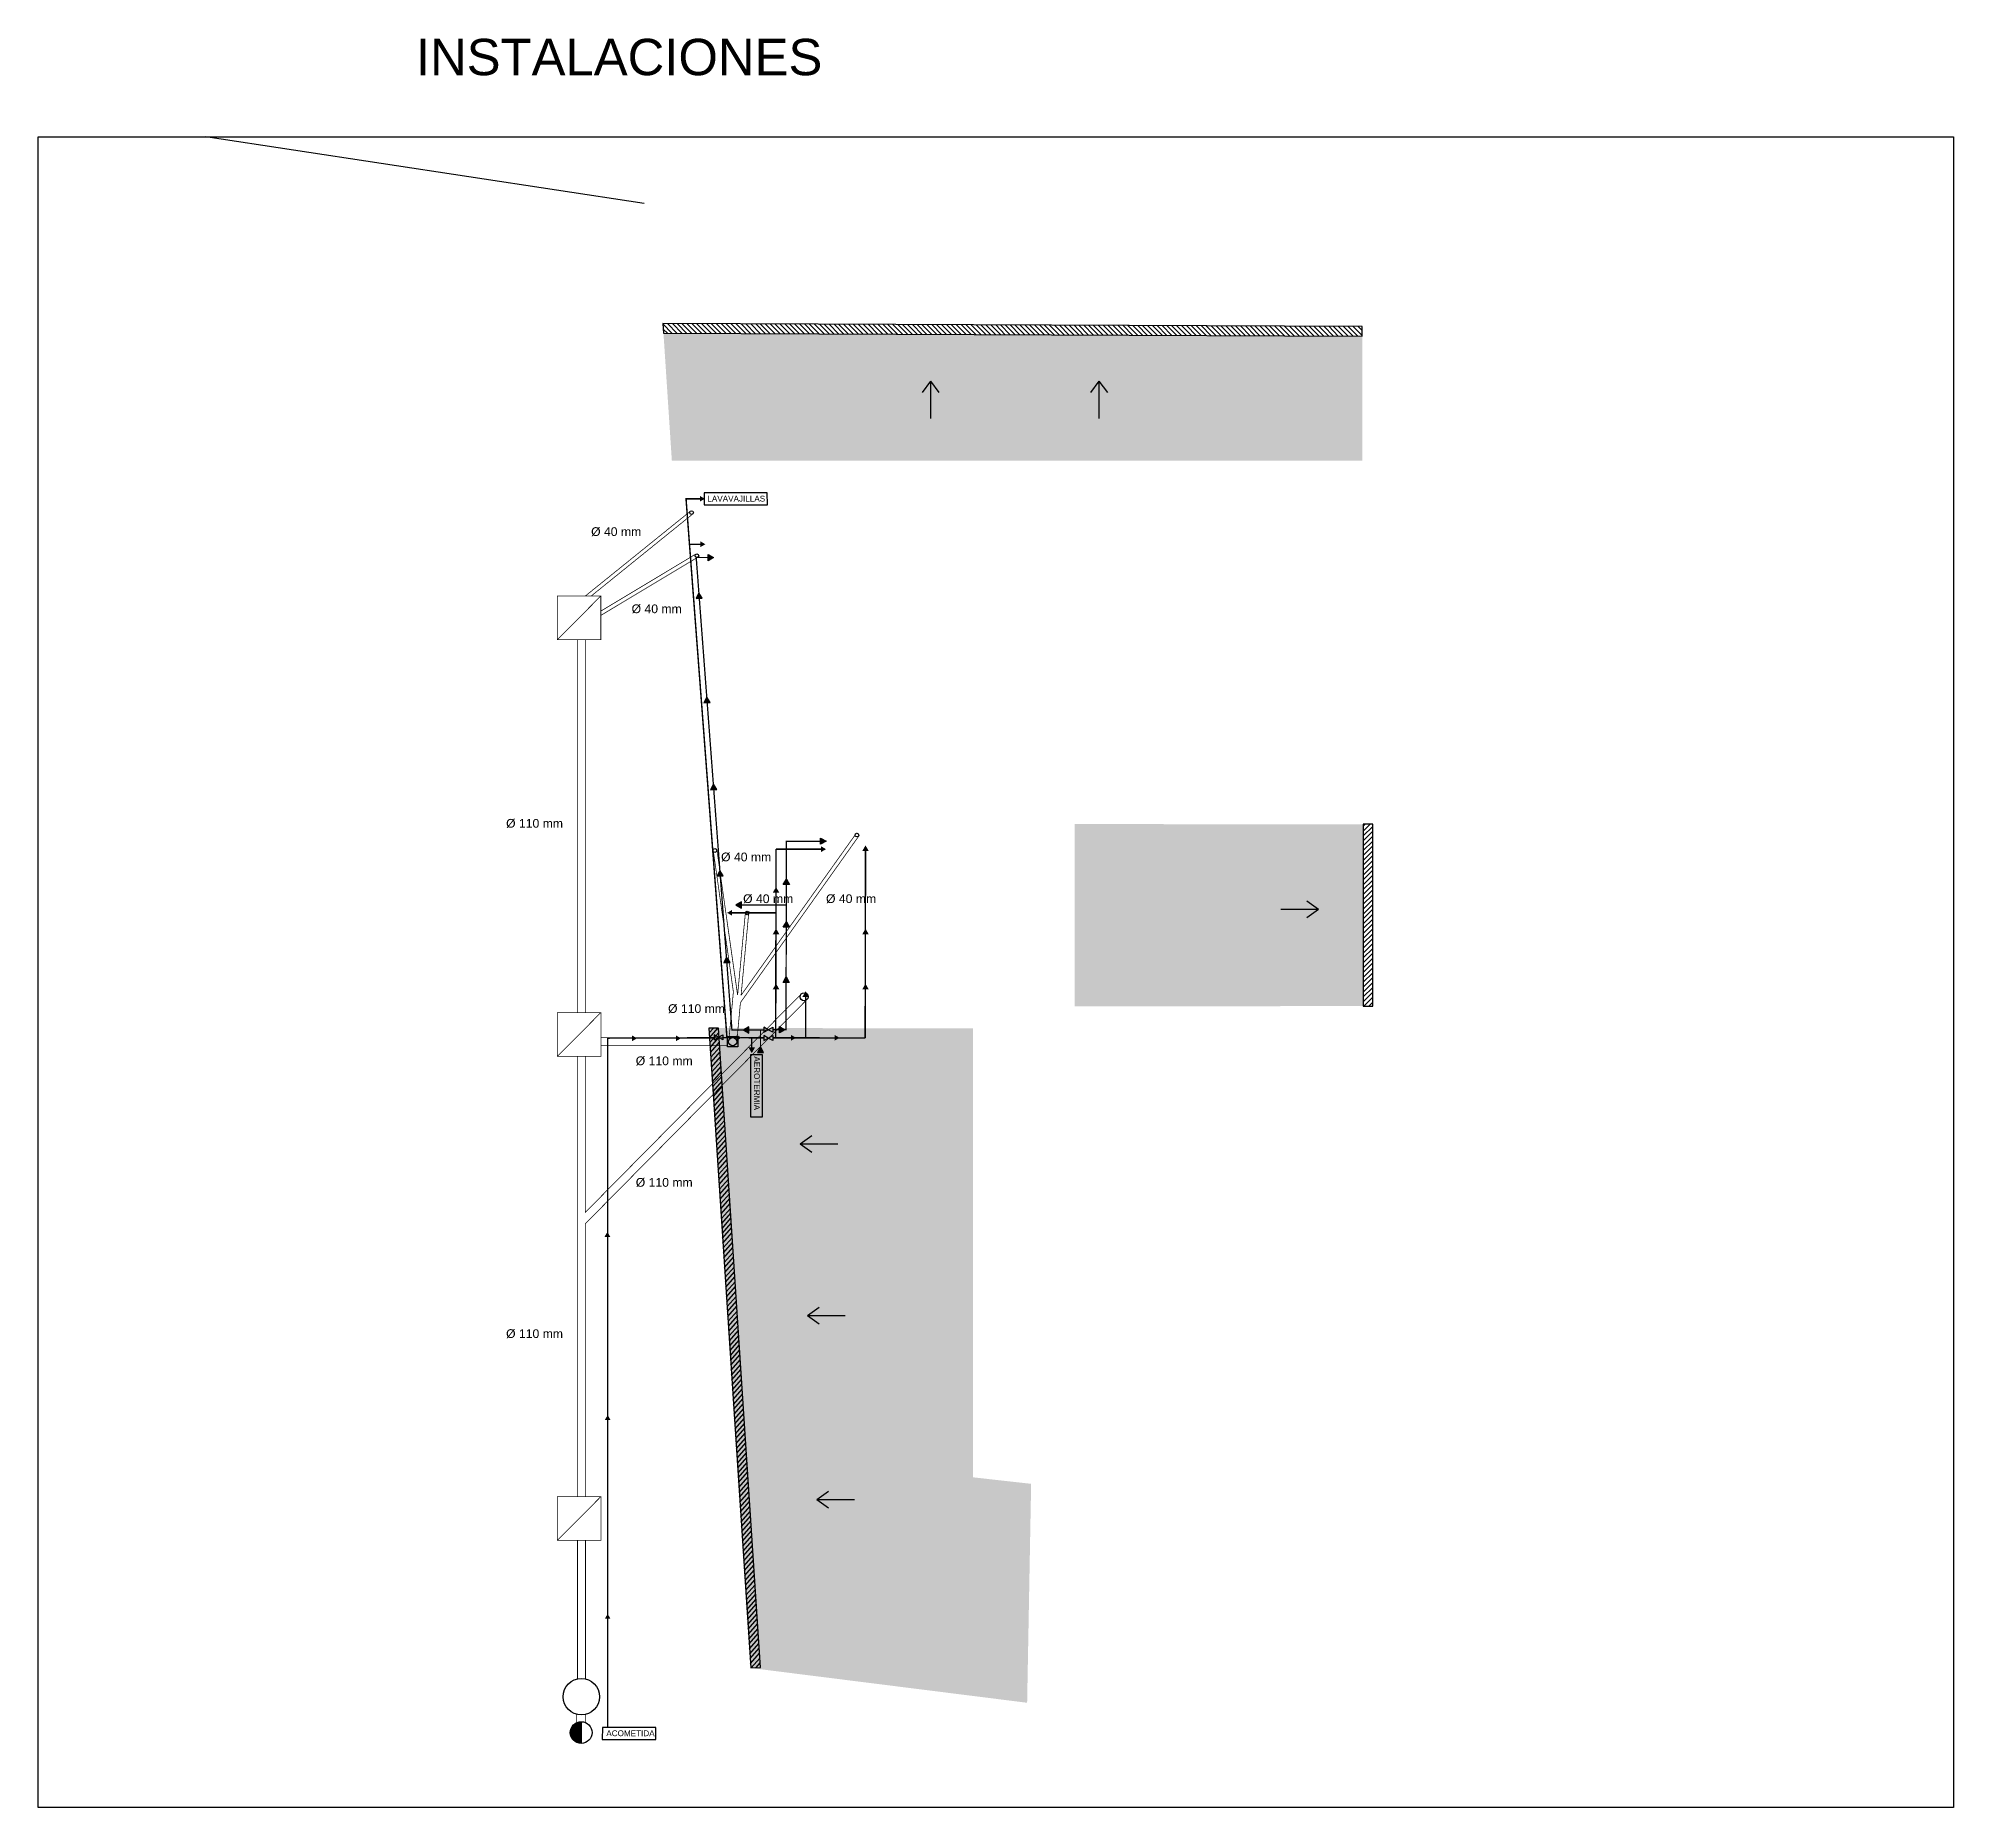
# Model space of a CAD drawing. Header units: metres. Extents: x -92 to 671, y -42 to 91.
# Drawn here: x 33.27 to 59.61, y -42.44 to -18.11 of the extents above; entities that cross this region are included whole.
import ezdxf

# ---------------------------------------------------------------- set-up
doc = ezdxf.new("R2010")
doc.units = ezdxf.units.M
doc.linetypes.add('RAYITAS2', pattern=[0.1875, 0.125, -0.0625])
for name, color, linetype in [('01Texto 1', 220, 'Continuous'), ('01Trama solido', 254, 'Continuous'), ('03fontanería', 170, 'Continuous'), ('03Saneamiento', 124, 'Continuous')]:
    doc.layers.add(name, color=color, linetype=linetype)
doc.layers.add('02Albañilería', color=7, linetype='Continuous', lineweight=30)
doc.styles.add('ARIAL', font='arial.ttf')
doc.styles.get("Standard").update_dxf_attribs({"font": 'arial.ttf'})

msp = doc.modelspace()

# ---------------------------------------------------------------- texts
at = {"layer": '01Texto 1', "insert": (38.465, -18.119), "char_height": 0.5, "attachment_point": 1}
msp.add_mtext_dynamic_manual_height_columns('{\\C6;\\c16711935;INSTALACIONES}', width=28.52581, gutter_width=12.5, heights=[0], dxfattribs=at)
at = {"layer": '03fontanería', "color": 170, "char_height": 0.08, "attachment_point": 1, "style": 'ARIAL'}
for s, insert, rotation in [('LAVAVAJILLAS', (42.472, -24.401), 0.0988), ('AEROTERMIA', (43.194, -32.107), 269.9617), ('ACOMETIDA', (41.083, -41.372), 359.9617)]:
    msp.add_mtext_dynamic_manual_height_columns(s, width=262.54883, gutter_width=12.5, heights=[0], dxfattribs=dict(at, insert=insert, rotation=rotation))
at = {"layer": '03Saneamiento', "char_height": 0.12, "attachment_point": 1, "rotation": 359.893}
for s, insert in [('%%C 40 mm', (40.874, -24.833)), ('%%C 40 mm', (41.431, -25.894)), ('%%C 110 mm', (39.705, -28.843)), ('%%C 40 mm', (42.661, -29.305)), ('%%C 40 mm', (42.964, -29.879)), ('%%C 40 mm', (44.104, -29.879)), ('%%C 110 mm', (41.932, -31.39)), ('%%C 110 mm', (41.488, -32.108)), ('%%C 110 mm', (41.488, -33.779)), ('%%C 110 mm', (39.705, -35.858))]:
    msp.add_mtext_dynamic_manual_height_columns(s, width=21.21165, gutter_width=25, heights=[0], dxfattribs=dict(at, insert=insert))

# ---------------------------------------------------------------- blocks, each defined once
blk = doc.blocks.new('A$C69e4ee1f')
at = {"layer": '03fontanería', "const_width": 0.0241}
blk.add_lwpolyline([(0, 0.15), (0, 0), (0.13, 0.075)], close=True, dxfattribs=at)
blk.add_lwpolyline([(0, 0.15), (0, 0), (0.13, 0.075)], close=True, dxfattribs=at)
at = {"layer": '03fontanería'}
blk.add_solid([(0, 0), (0.13, 0.075), (0, 0.15)], dxfattribs=at)
blk.add_solid([(0, 0), (0.13, 0.075), (0, 0.15)], dxfattribs=at)
blk = doc.blocks.new('A$C979a5925')
at = {"layer": '03fontanería', "color": 12}
blk.add_lwpolyline([(0, 0.075), (0.086, 0.075), (0.043, 0)], close=True, dxfattribs=at)
blk.add_lwpolyline([(0, 0.075), (0.086, 0.075), (0.043, 0)], close=True, dxfattribs=at)
blk.add_solid([(0.086, 0.075), (0.043, 0), (0, 0.075)], dxfattribs=at)
blk.add_solid([(0.086, 0.075), (0.043, 0), (0, 0.075)], dxfattribs=at)

# ---------------------------------------------------------------- hatches: boundary and pattern name
at = {"layer": '01Trama solido', "transparency": 33554483}
h = msp.add_hatch(color=256, dxfattribs=at)
h.dxf.hatch_style = 1
h.paths.add_polyline_path([(41.869, -22.167), (51.476, -22.206), (51.479, -23.918), (41.984, -23.918)])
h = msp.add_hatch(color=256, dxfattribs=at)
h.dxf.hatch_style = 1
h.paths.add_polyline_path([(51.491, -28.917), (51.491, -31.416), (47.524, -31.419), (47.524, -28.914)])
h = msp.add_hatch(color=256, dxfattribs=at)
h.dxf.hatch_style = 1
h.paths.add_polyline_path([(42.494, -31.718), (46.125, -31.721), (46.126, -37.894), (46.924, -37.983), (46.869, -40.993), (43.069, -40.515)])
at = {"layer": '03Saneamiento', "true_color": 0x7fff00}
h = msp.add_hatch(dxfattribs=at)
h.set_pattern_fill('ANSI31', color=70, scale=0.015, angle=89.7521)
h.set_pattern_definition([(134.752081, (-540.404123, -92.62903), (-0.0338213606, -0.0335299298), [])])
h.paths.add_polyline_path([(41.869, -22.167), (51.476, -22.206), (51.477, -22.073), (41.861, -22.034)])
h = msp.add_hatch(dxfattribs=at)
h.set_pattern_fill('ANSI31', color=70, scale=0.015, angle=-0.2479)
h.set_pattern_definition([(44.752081, (-18.931855, 560.46393), (-0.0335299298, 0.0338213606), [])])
h.paths.add_polyline_path([(51.491, -28.917), (51.491, -31.416), (51.624, -31.417), (51.624, -28.917)])
h = msp.add_hatch(dxfattribs=at)
h.set_pattern_fill('ANSI31', color=70, scale=0.015, angle=183.7408)
h.set_pattern_definition([(228.7408115, (154.004168, -616.59573), (0.0358013345, -0.0314070863), [])])
h.paths.add_polyline_path([(43.202, -40.506), (42.626, -31.718), (42.494, -31.718), (43.069, -40.515)])
at = {"layer": '03Saneamiento', "transparency": 33554687}
h = msp.add_hatch(color=256, dxfattribs=at)
h.dxf.hatch_style = 1
h.paths.add_polyline_path([(40.738, -41.253, 0.414214), (40.588, -41.403, 0.414214), (40.738, -41.553)])

# ---------------------------------------------------------------- linework, layer by layer
at = {"layer": '01Texto 1'}
msp.add_lwpolyline([(33.273, -19.468), (59.608, -19.468), (59.608, -42.435), (33.273, -42.435)], close=True, dxfattribs=at)
at = {"layer": '02Albañilería'}
msp.add_lwpolyline([(41.602, -20.383), (35.577, -19.468)], dxfattribs=at)
at = {"layer": '03fontanería', "color": 170, "const_width": 0.02}
for points in [[(42.742, -31.854), (42.179, -24.442), (42.374, -24.442)], [(42.219, -25.067), (42.382, -25.067)], [(43.412, -31.854), (43.417, -29.258)], [(43.417, -29.258), (44.041, -29.258)], [(44.642, -31.854), (44.647, -29.258)], [(42.799, -30.133), (43.415, -30.134)], [(43.823, -31.854), (43.825, -31.263)], [(42.566, -31.852), (41.101, -31.856)], [(41.102, -31.856), (41.101, -41.333)], [(42.878, -31.85), (42.687, -31.85)], [(43.25, -31.852), (42.931, -31.851)], [(43.082, -31.856), (43.082, -32.01)], [(44.645, -31.854), (43.371, -31.852)]]:
    msp.add_lwpolyline(points, dxfattribs=at)
at = {"layer": '03fontanería', "color": 170}
for points in [[(42.427, -24.524), (43.297, -24.524), (43.296, -24.359), (42.427, -24.359)], [(42.565, -31.809), (42.566, -31.879), (42.626, -31.844)], [(42.687, -31.809), (42.687, -31.879), (42.626, -31.844)], [(43.25, -31.82), (43.25, -31.89), (43.31, -31.855)], [(43.371, -31.82), (43.371, -31.89), (43.31, -31.855)], [(43.067, -32.088), (43.066, -32.937), (43.231, -32.937), (43.231, -32.088)], [(41.028, -41.497), (41.765, -41.498), (41.765, -41.333), (41.029, -41.332)]]:
    msp.add_lwpolyline(points, close=True, dxfattribs=at)
at = {"layer": '03fontanería', "color": 12, "const_width": 0.018}
for points in [[(43.203, -32.027), (43.203, -31.743), (42.81, -31.743), (42.319, -25.249), (42.483, -25.249)], [(43.371, -31.74), (43.554, -31.74), (43.559, -29.15), (44.062, -29.15)], [(42.941, -30.025), (43.557, -30.026)], [(43.203, -31.743), (43.25, -31.743)]]:
    msp.add_lwpolyline(points, dxfattribs=at)
at = {"layer": '03fontanería', "color": 244, "true_color": 0x991b1e}
for points in [[(43.25, -31.705), (43.25, -31.775), (43.31, -31.74)], [(43.371, -31.705), (43.371, -31.775), (43.31, -31.74)]]:
    msp.add_lwpolyline(points, close=True, dxfattribs=at)
at = {"layer": '03Saneamiento', "transparency": 33554687}
msp.add_line((40.738, -41.253), (40.738, -41.553), dxfattribs=at)
at = {"layer": '03Saneamiento', "color": 70, "true_color": 0x7fff00}
for points in [[(41.869, -22.167), (51.476, -22.206), (51.477, -22.073), (41.861, -22.034)], [(51.491, -28.917), (51.491, -31.416), (51.624, -31.417), (51.624, -28.917)], [(43.202, -40.506), (42.626, -31.718), (42.494, -31.718), (43.069, -40.515)]]:
    msp.add_lwpolyline(points, close=True, dxfattribs=at)
for points in [[(45.539, -22.823), (45.424, -22.983)], [(45.539, -22.823), (45.54, -23.34)], [(45.539, -22.823), (45.654, -22.983)], [(47.857, -22.823), (47.742, -22.983)], [(47.857, -22.823), (47.857, -23.34)], [(47.857, -22.823), (47.972, -22.983)], [(50.874, -30.089), (50.714, -29.974)], [(50.874, -30.089), (50.358, -30.089)], [(50.874, -30.089), (50.714, -30.203)], [(43.747, -33.311), (43.907, -33.197)], [(43.747, -33.311), (44.264, -33.311)], [(43.747, -33.311), (43.908, -33.426)], [(43.849, -35.671), (44.009, -35.556)], [(43.849, -35.671), (44.366, -35.67)], [(43.849, -35.671), (44.009, -35.786)], [(43.979, -38.198), (44.139, -38.083)], [(43.979, -38.198), (44.496, -38.197)], [(43.979, -38.198), (44.139, -38.312)]]:
    msp.add_lwpolyline(points, dxfattribs=at)
at = {"layer": '03Saneamiento', "transparency": 33554687, "const_width": 0.01}
for points in [[(40.794, -25.779), (42.235, -24.616)], [(40.875, -25.779), (42.266, -24.655)], [(41.008, -25.986), (42.31, -25.204)], [(41.008, -26.045), (42.336, -25.248)], [(40.41, -26.379), (41.006, -25.779)], [(40.683, -31.505), (40.683, -26.379)], [(40.793, -26.379), (40.793, -31.505)], [(42.927, -31.368), (44.564, -29.065)], [(42.936, -31.267), (44.523, -29.036)], [(42.83, -31.219), (42.551, -29.259)], [(42.888, -31.264), (42.601, -29.252)], [(42.888, -31.264), (42.995, -30.134)], [(42.936, -31.267), (43.042, -30.127)], [(40.793, -32.105), (40.793, -34.253), (43.76, -31.252)], [(43.838, -31.329), (40.793, -34.409), (40.793, -38.159)], [(42.773, -31.834), (42.83, -31.219)], [(40.412, -32.105), (41.008, -31.505)], [(42.884, -31.834), (42.927, -31.368)], [(41.01, -31.851), (42.748, -31.851)], [(40.683, -32.105), (40.684, -38.159)], [(41.01, -31.961), (42.748, -31.961)], [(40.412, -38.759), (41.008, -38.159)], [(40.687, -40.665), (40.687, -38.759)], [(40.797, -38.759), (40.797, -40.666)], [(40.675, -41.267), (40.675, -41.267)]]:
    msp.add_lwpolyline(points, dxfattribs=at)
for points in [[(41.008, -25.779), (40.408, -25.779), (40.408, -26.379), (41.008, -26.379)], [(41.01, -31.505), (40.41, -31.505), (40.41, -32.105), (41.01, -32.105)], [(41.01, -38.159), (40.41, -38.159), (40.41, -38.759), (41.01, -38.759)]]:
    msp.add_lwpolyline(points, close=True, dxfattribs=at)
at = {"layer": '03Saneamiento'}
msp.add_lwpolyline([(42.891, -31.977), (42.748, -31.977), (42.748, -31.834), (42.891, -31.834)], close=True, dxfattribs=at)
at = {"layer": '03Saneamiento', "linetype": 'RAYITAS2', "transparency": 33554687, "const_width": 0.01}
for points in [[(40.675, -41.267), (40.675, -41.151)], [(40.8, -41.267), (40.8, -41.152)]]:
    msp.add_lwpolyline(points, dxfattribs=at)
at = {"layer": '03Saneamiento'}
for centre, radius in [((42.255, -24.632), 0.0253), ((42.328, -25.224), 0.0253), ((44.528, -29.066), 0.0253), ((42.576, -29.277), 0.0253), ((43.02, -30.136), 0.0253), ((43.802, -31.288), 0.055), ((42.82, -31.905), 0.0572)]:
    msp.add_circle(centre, radius, dxfattribs=at)
at = {"layer": '03Saneamiento', "transparency": 33554687}
for centre, radius in [((40.74, -40.91), 0.25), ((40.738, -41.403), 0.15)]:
    msp.add_circle(centre, radius, dxfattribs=at)

# ---------------------------------------------------------------- block references
at = {"layer": '03fontanería'}
for p, xscale, yscale, zscale, rotation in [((42.374, -24.411), -0.4091652039599001, 0.4091652039599001, 0.4091652039599001, 180), ((42.382, -25.036), -0.4091652039599001, 0.4091652039599001, 0.4091652039599001, 180), ((44.041, -29.228), -0.4091652039599001, 0.4091652039599001, 0.4091652039599001, 180), ((44.682, -29.279), 0.4705931949529444, 0.4705931949529444, 0.4705931949529444, 90.00000000000003), ((43.452, -29.851), 0.4705931949529444, 0.4705931949529444, 0.4705931949529444, 90.00000000000003), ((42.807, -30.103), 0.4091652039599001, 0.4091652039599001, 0.4091652039599001, 180), ((43.452, -30.422), 0.4705931949529444, 0.4705931949529444, 0.4705931949529444, 90.00000000000003), ((44.682, -30.424), 0.4705931949529444, 0.4705931949529444, 0.4705931949529444, 90.00000000000003), ((43.452, -31.179), 0.4705931949529444, 0.4705931949529444, 0.4705931949529444, 90.00000000000003), ((43.86, -31.283), 0.4705931949529444, 0.4705931949529444, 0.4705931949529444, 90.00000000000003), ((44.682, -31.181), 0.4705931949529444, 0.4705931949529444, 0.4705931949529444, 90.00000000000003), ((41.442, -31.828), -0.4091652039599001, 0.4091652039599001, 0.4091652039599001, 180), ((42.046, -31.828), -0.4091652039599001, 0.4091652039599001, 0.4091652039599001, 180), ((42.878, -31.82), -0.4091652039599001, 0.4091652039599001, 0.4091652039599001, 180), ((43.628, -31.821), -0.4091652039599001, 0.4091652039599001, 0.4091652039599001, 180), ((44.227, -31.821), -0.4091652039599001, 0.4091652039599001, 0.4091652039599001, 180), ((43.118, -31.99), -0.4705931949529444, 0.4705931949529444, 0.4705931949529444, 90), ((41.067, -34.583), -0.4091652039599001, 0.4091652039599001, 0.4091652039599001, 270), ((41.071, -37.101), -0.4091652039599001, 0.4091652039599001, 0.4091652039599001, 270), ((41.071, -39.834), -0.4091652039599001, 0.4091652039599001, 0.4091652039599001, 270)]:
    msp.add_blockref('A$C69e4ee1f', p, dxfattribs=dict(at, xscale=xscale, yscale=yscale, zscale=zscale, rotation=rotation))
for p, rotation in [((42.557, -25.293), 90), ((44.104, -29.192), 89.99999999999999), ((43.602, -29.669), 179.8979908060506), ((43.602, -30.256), 179.8979908060506), ((43.599, -31.015), 179.8979908060506), ((43.539, -31.783), 90.3686758837912)]:
    msp.add_blockref('A$C979a5925', p, dxfattribs=dict(at, rotation=rotation))
at = {"layer": '03fontanería', "xscale": -1}
for p, rotation in [((42.313, -25.737), 182.9221379367538), ((42.421, -27.171), 182.9221379367538), ((42.512, -28.367), 182.9221379367538), ((42.602, -29.554), 182.9221379367538), ((42.866, -30.068), 270), ((42.694, -30.746), 182.9221379367538), ((42.968, -31.788), 269.6313241162088), ((43.16, -31.977), 180)]:
    msp.add_blockref('A$C979a5925', p, dxfattribs=dict(at, rotation=rotation))

msp.set_redraw_order([(e.dxf.handle, doc.entitydb.next_handle()) for e in msp.query("TEXT MTEXT ATTDEF DIMENSION ARC_DIMENSION")])  # texts and dimensions are drawn at this point

doc.saveas('drawing.dxf')
